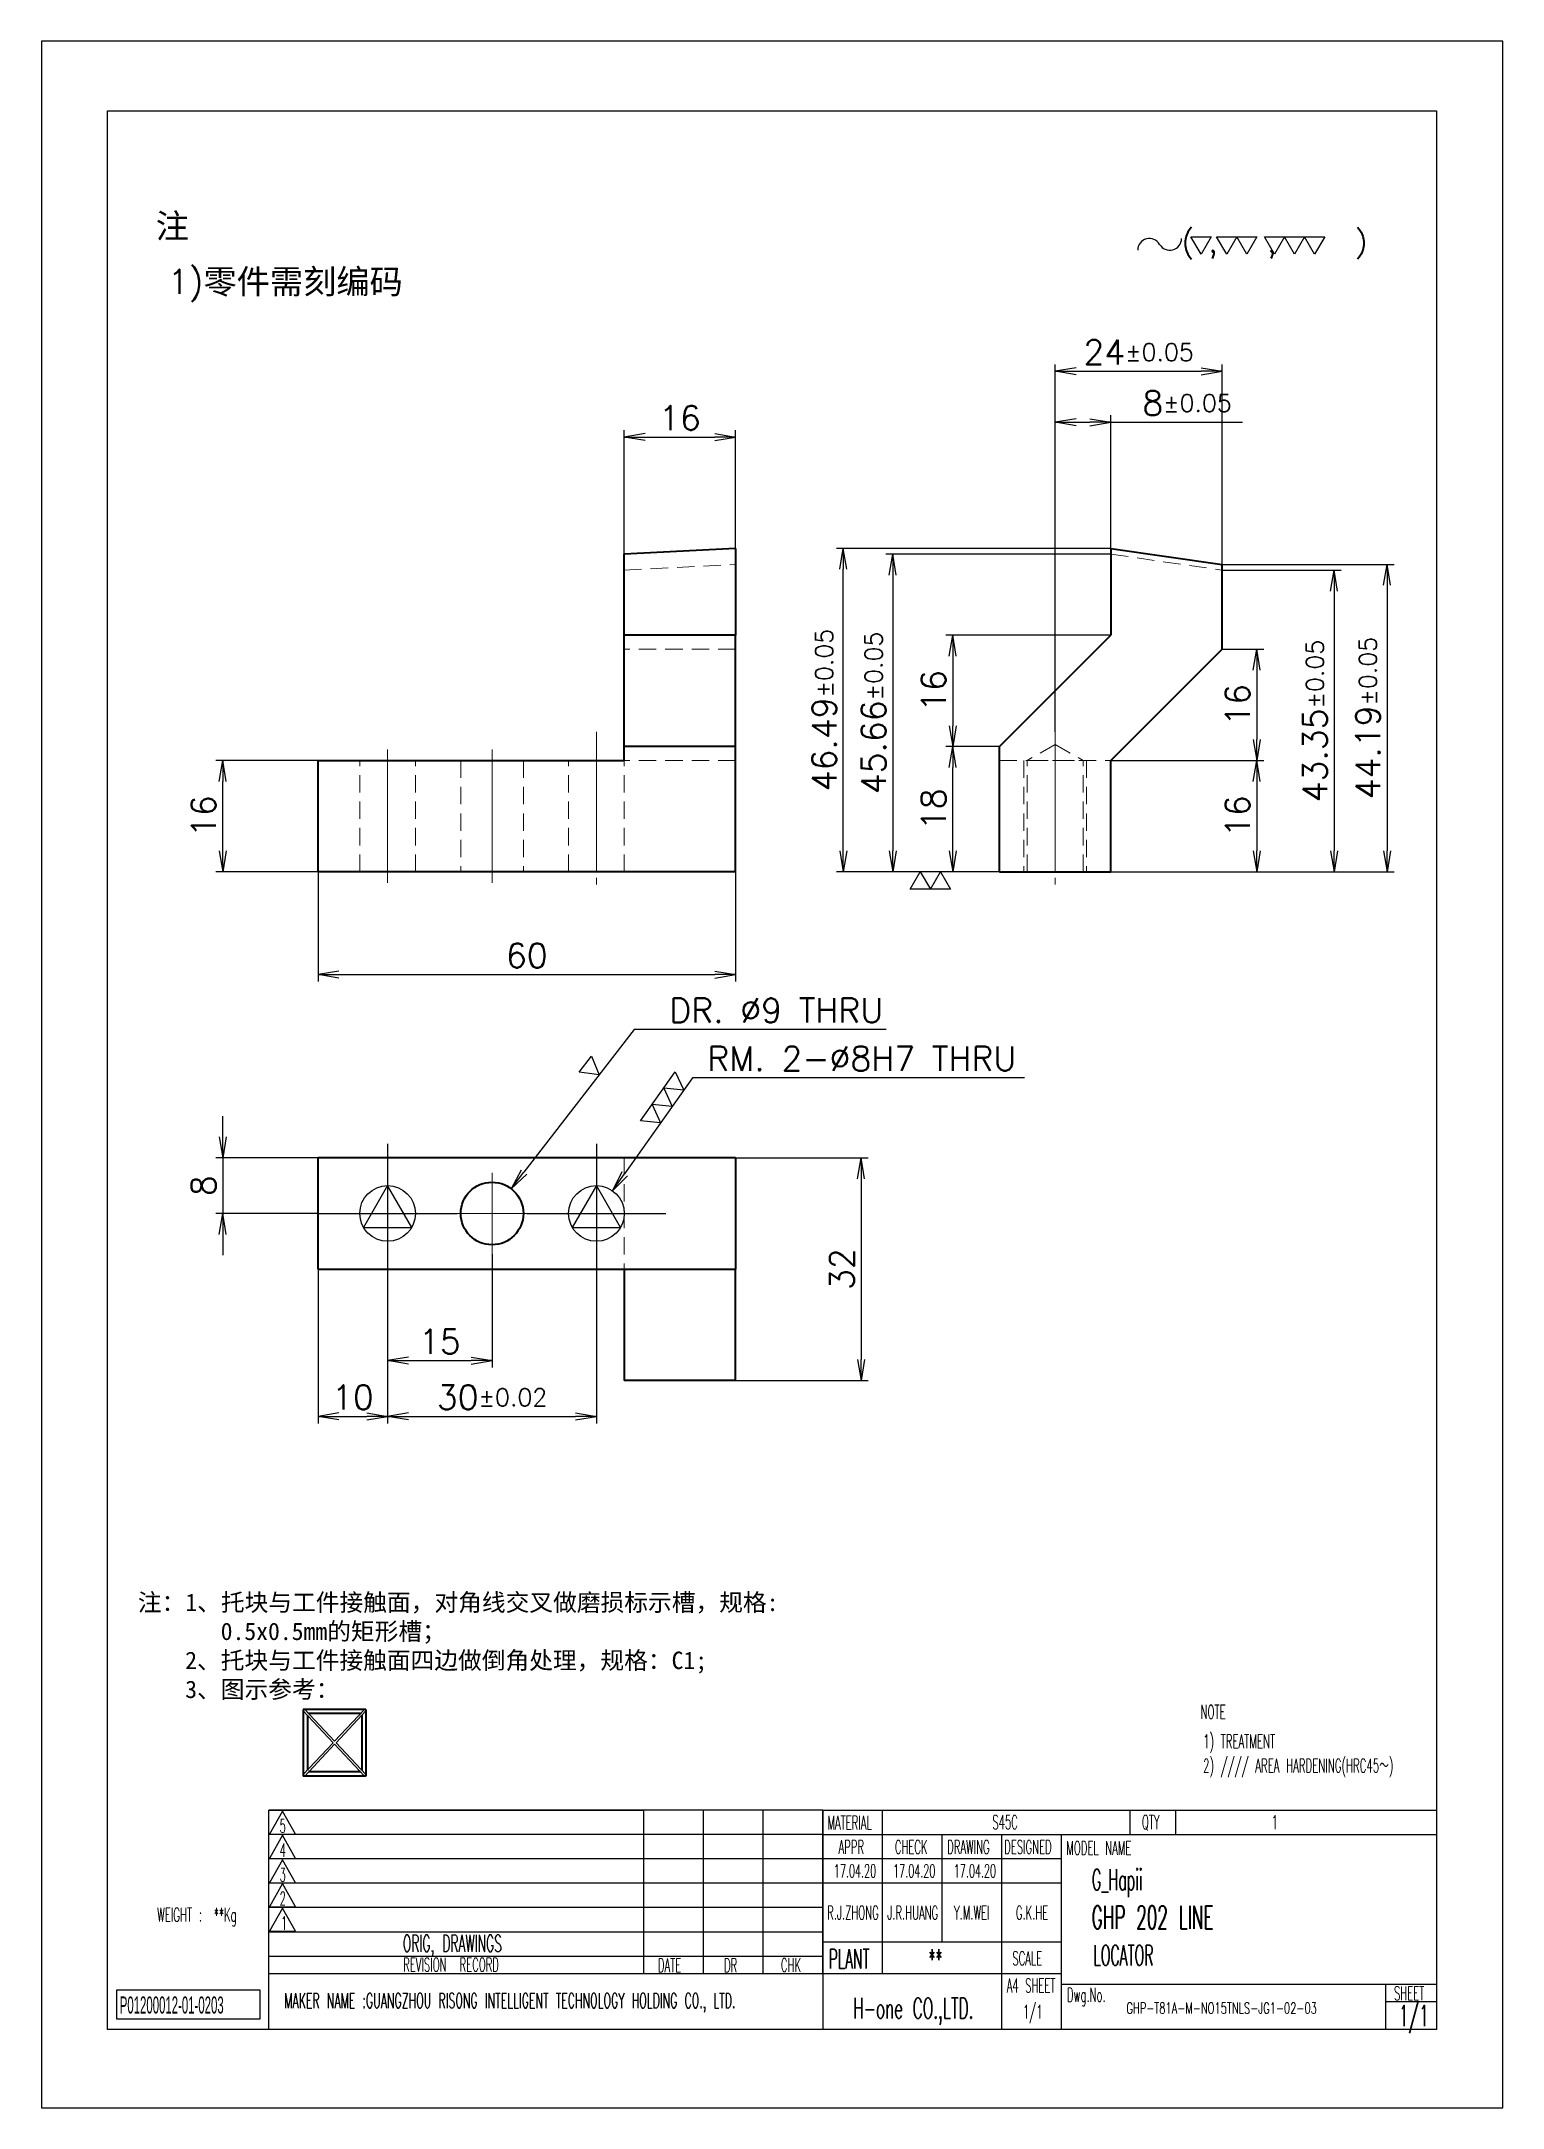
# Model space of a CAD drawing. Header units: millimetres. Extents: x 5606 to 13175, y -3239 to -2051.
# Drawn here: x 8520.1 to 8730.1, y -3239.2 to -2942.2 of the extents above; entities that cross this region are included whole.
import ezdxf
from ezdxf.enums import TextEntityAlignment as Align

# ---------------------------------------------------------------- set-up
doc = ezdxf.new("R2010")
doc.units = ezdxf.units.MM
doc.linetypes.add('CENTER-HOKUTO', pattern=[23, 20, -1, 1, -1])
doc.linetypes.add('HIDDEN-HOKUTO', pattern=[3.8, 2.5, -1.3])
for name, color, linetype, lineweight in [('\\M+195B6\\M+18E9A(TEXT)', 7, 'Continuous', 40), ('AM_7', 2, 'CENTER-HOKUTO', 30), ('AM_HID', 1, 'HIDDEN-HOKUTO', 25), ('标注线(DIM)', 3, 'Continuous', 25)]:
    doc.layers.add(name, color=color, linetype=linetype, lineweight=lineweight)
doc.layers.add('title_frame', color=7, linetype='Continuous')
doc.layers.add('word_dim', color=253, linetype='Continuous')
doc.styles.add('MX_NOTE_STANDARD', font='txt.shx', dxfattribs={"bigfont": 'bigfont.shx'})
doc.styles.get("Standard").update_dxf_attribs({"font": 'romans.shx', "bigfont": 'bigfont.shx'})
doc.dimstyles.new('RS1-1', dxfattribs={"dimtxt": 3.5, "dimasz": 3, "dimexe": 1, "dimexo": 0, "dimgap": 1, "dimtad": 3, "dimdsep": 46, "dimtxsty": 'Standard', "dimblk1": 'OPEN', "dimblk2": 'OPEN', "dimsah": 1, "dimcen": 0, "dimclrd": 256, "dimclre": 256, "dimclrt": 3, "dimazin": 2, "dimtfac": 1, "dimtmove": 0, "dimatfit": 3, "dimldrblk": 'OPEN', "dimfxl": 0, "dimtolj": 1, "dimtzin": 0, "dimarcsym": 0})

msp = doc.modelspace()

# ---------------------------------------------------------------- texts
at = {"ltscale": 2, "char_height": 3.5, "attachment_point": 1}
for s, insert, width in [('{\\fSimSun|b0|i0|c134|p2;\\C3;注}', (8536.522, -2966.986), 10.36469), ('{\\Fromans,bigfont|c134;\\C3;1)\\fSimSun|b0|i0|c134|p2;零件需刻编码}', (8538.281, -2974.973), 96.90613)]:
    msp.add_mtext(s, dxfattribs=dict(at, insert=insert, width=width))
at = {"linetype": 'Continuous', "insert": (8671.058, -3206.923), "char_height": 3, "width": 50.9, "attachment_point": 4}
msp.add_mtext('{\\W0.5;\\C3;G_Hapii }', dxfattribs=at)
at = {"color": 3, "linetype": 'Continuous', "insert": (8676.013, -3224.08), "char_height": 1.6, "width": 37.13137, "attachment_point": 1}
msp.add_mtext('{\\W0.65;GHP-T81A-M-NO15TNLS-JG1-02-03}', dxfattribs=at)
at = {"layer": '\\M+195B6\\M+18E9A(TEXT)', "insert": (8533.951, -3172.952), "char_height": 2.5, "width": 103.9142, "attachment_point": 4}
msp.add_mtext('{\\fSimSun|b0|i0|c134|p2;\\C3;注：1、托块与工件接触面，对角线交叉做磨损标示槽，规格:\\P       0.5x0.5mm的矩形槽；\\P    2、托块与工件接触面四边做倒角处理，规格：C1;\\P    3、图示参考：}', dxfattribs=at)
at = {"layer": 'title_frame', "color": 3, "style": 'MX_NOTE_STANDARD'}
for s, height, width, p in [('NOTE', 2, 0.5341, (8686.655, -3183.309)), ('NOTE', 1.96, 0.545, (8686.655, -3183.309)), ('NOTE', 1.96, 0.545, (8686.655, -3183.309)), ('1) TREATMENT', 2, 0.5341, (8687.044, -3187.532)), ('1) TREATMENT', 1.96, 0.545, (8687.044, -3187.532)), ('1) TREATMENT', 1.96, 0.545, (8687.044, -3187.532)), ('2) //// AREA HARDENING(HRC45\\M+18160)', 2, 0.5341, (8687.044, -3191.032)), ('2) //// AREA HARDENING(HRC45\\M+18160)', 2, 0.5341, (8687.044, -3191.032)), ('2) //// AREA HARDENING(HRC45\\M+18160)', 2, 0.5341, (8687.044, -3191.032)), ('S45C', 1.9728, 0.5341, (8656.754, -3199.144)), ('1', 1.973, 0.5341, (8696.882, -3199.144)), ('17.04.20', 1.9, 0.5341, (8633.967, -3206.119)), ('17.04.20', 1.9, 0.5341, (8642.479, -3206.119)), ('17.04.20', 1.9, 0.5341, (8651.197, -3206.119)), ('WEIGHT : ', 2, 0.5341, (8536.718, -3212.456)), ('**Kg', 2, 0.5341, (8544.864, -3212.456)), ('GHP 202 LINE', 3.3, 0.5341, (8671.019, -3213.492)), ('**', 2.74, 0.5341, (8647.574, -3219.173)), ('LOCATOR', 2.94, 0.5, (8671.267, -3218.756)), ('SHEET', 1.9728, 0.5341, (8714.471, -3223.731)), ('H-one CO.,LTD.', 3, 0.5341, (8636.737, -3226.393)), ('1/1', 1.9728, 0.5341, (8661.162, -3226.374)), ('1/1', 3, 0.5341, (8715.187, -3227.467))]:
    msp.add_text(s, height=height, dxfattribs=dict(at, width=width)).set_placement(p)
at = {"layer": 'title_frame', "color": 3, "style": 'MX_NOTE_STANDARD', "width": 0.5341}
for s, p in [('R.J.ZHONG', (8636.713, -3212.736)), ('J.R.HUANG', (8645.308, -3212.758)), ('Y.M.WEI', (8653.787, -3212.754)), ('G.K.HE', (8662.458, -3212.758))]:
    msp.add_text(s, height=1.9728, dxfattribs=at).set_placement(p, align=Align.BOTTOM_CENTER)
at = {"layer": 'title_frame', "color": 3, "insert": (8531.348, -3223.21), "char_height": 2.45, "width": 4.1107, "attachment_point": 1, "style": 'MX_NOTE_STANDARD'}
msp.add_mtext('{\\f3 of 9 Barcode|b0|i0|c0|p82;\\W0.5;P01200012-01-0203}', dxfattribs=at)

# ---------------------------------------------------------------- blocks, each defined once
blk = doc.blocks.new('A$C0CE446BE')
at = {"layer": 'title_frame'}
for p, q in [((-167.83, 0), (-167.83, 31.5)), ((-167.83, 31.5), (-113.92, 31.5)), ((-88.2, 31.5), (-167.83, 31.5)), ((-165.84, 31.38), (-167.72, 28.05)), ((-163.97, 28.05), (-165.84, 31.38)), ((-113.92, 8), (-113.92, 31.5)), ((-105.35, 8), (-105.35, 31.5)), ((-105.35, 8), (-105.35, 31.5)), ((-96.78, 8), (-96.78, 31.5)), ((-96.78, 8), (-96.78, 31.5)), ((-88.2, 8), (-88.2, 31.5)), ((-88.2, 31.5), (-88.2, 0)), ((-88.2, 31.5), (-88.2, 0)), ((-88.2, 31.5), (0, 31.5)), ((-79.62, 8), (-79.62, 31.5)), ((-44.1, 31.5), (-44.1, 28)), ((-37.53, 31.5), (-37.53, 28)), ((-113.92, 28), (-167.83, 28)), ((-88.2, 28), (-167.83, 28)), ((-167.72, 28.05), (-163.97, 28.05)), ((-165.84, 27.9), (-167.72, 24.58)), ((-163.97, 24.58), (-165.84, 27.9)), ((-88.2, 28), (0, 28)), ((-71.05, 12.6), (-71.05, 28)), ((-62.47, 0), (-62.47, 28)), ((-53.9, 0), (-53.9, 28)), ((-113.92, 24.5), (-167.83, 24.5)), ((-88.2, 24.5), (-167.83, 24.5)), ((-167.72, 24.58), (-163.97, 24.58)), ((-165.84, 24.37), (-167.72, 21.05)), ((-163.97, 21.05), (-165.84, 24.37)), ((-53.9, 24.5), (-88.2, 24.5)), ((-113.92, 21), (-167.83, 21)), ((-88.2, 21), (-167.83, 21)), ((-167.72, 21.05), (-163.97, 21.05)), ((-165.84, 20.96), (-167.72, 17.63)), ((-163.97, 17.63), (-165.84, 20.96)), ((-53.9, 21), (-88.2, 21)), ((-113.92, 17.5), (-167.83, 17.5)), ((-88.2, 17.5), (-167.83, 17.5)), ((-167.72, 17.63), (-163.97, 17.63)), ((-165.84, 17.43), (-167.72, 14.1)), ((-163.97, 14.1), (-165.84, 17.43)), ((-113.92, 14), (-167.83, 14)), ((-88.2, 14), (-167.83, 14)), ((-167.72, 14.1), (-163.97, 14.1)), ((-88.2, 12.6), (-53.9, 12.6)), ((-113.92, 10.5), (-167.83, 10.5)), ((-88.2, 10.5), (-167.83, 10.5)), ((-88.2, 8), (-167.83, 8)), ((-53.9, 8), (-88.2, 8)), ((-53.9, 6.5), (0, 6.5)), ((-7.35, 6.5), (-7.35, 0)), ((-7.35, 4), (0, 4)), ((0, 0), (-167.83, 0))]:
    blk.add_line(p, q, dxfattribs=at)
at = {"layer": 'title_frame', "color": 3, "style": 'MX_NOTE_STANDARD', "width": 0.5341}
for s, height, p in [('5', 1.92, (-166.24, 28.28)), ('MATERIAL', 1.973, (-87.53, 28.71)), ('QTY', 1.973, (-42.33, 28.8)), ('APPR', 1.973, (-85.93, 25.24)), ('CHECK', 1.973, (-77.84, 25.24)), ('DRAWING', 1.973, (-70.32, 25.24)), ('DESIGNED', 1.973, (-62.13, 25.24)), ('MODEL NAME', 1.973, (-53.2, 25.09)), ('4', 1.92, (-166.24, 24.8)), ('3', 1.92, (-166.24, 21.27)), ('2', 1.92, (-166.24, 17.86)), ('1', 1.92, (-166.04, 14.33)), ('ORIG, DRAWINGS', 2.4112, (-148.55, 11.16)), ('REVISION  RECORD', 1.9728, (-148.5, 8.32)), ('DATE', 1.973, (-111.89, 8.24)), ('DR', 1.973, (-102.39, 8.23)), ('CHK', 1.973, (-94.22, 8.27)), ('SCALE', 1.973, (-60.95, 9.22)), ('A4 SHEET', 1.973, (-61.77, 5.32)), ('MAKER NAME :GUANGZHOU RISONG INTELLIGENT TECHNOLOGY HOLDING CO., LTD.', 2.16, (-165.6, 3.07))]:
    blk.add_text(s, height=height, dxfattribs=at).set_placement(p)
blk = doc.blocks.new('A$C4356167B')
at = {"layer": 'word_dim', "ltscale": 2}
blk.add_blockref('A$C0CE446BE', (0, 0), dxfattribs=at)
at = {"layer": 'title_frame', "color": 3, "style": 'MX_NOTE_STANDARD', "width": 0.5341}
for s, height, p in [('PLANT', 2.74, (-87.36, 8.77)), ('Dwg.No.', 1.973, (-53.11, 3.98))]:
    blk.add_text(s, height=height, dxfattribs=at).set_placement(p)
blk = doc.blocks.new('A$C776344BA')
at = {"color": 7, "lineweight": 35, "ltscale": 0.4}
for p, q in [((0, 16), (0, 0)), ((15, 16), (15, 0)), ((1, 14.57), (1, 1.43)), ((14, 14.57), (14, 1.43))]:
    blk.add_line(p, q, dxfattribs=at)
at = {"color": 7, "lineweight": 35, "ltscale": 0.375}
for p, q in [((15, 16), (0, 16)), ((13.72, 15), (1.28, 15)), ((15, 0), (0, 0)), ((13.72, 1), (1.28, 1))]:
    blk.add_line(p, q, dxfattribs=at)
at = {"layer": '标注线(DIM)', "lineweight": -3}
for p, q in [((0, 15.63), (7.16, 8)), ((0.34, 16), (7.5, 8.37)), ((7.5, 8.37), (14.66, 16)), ((7.84, 8), (15, 15.63)), ((0, 0.37), (7.16, 8)), ((0.34, 0), (7.5, 7.63)), ((7.5, 7.63), (14.66, 0)), ((7.84, 8), (15, 0.37))]:
    blk.add_line(p, q, dxfattribs=at)
blk = doc.blocks.new('shiage0')
at = {"layer": 'word_dim', "color": 3, "linetype": 'Continuous'}
for centre, start, end in [((1.69, 0), 30, 180), ((4.61, 1.69), 210, 0)]:
    blk.add_arc(centre, 1.69, start, end, dxfattribs=at)
blk = doc.blocks.new('10')
at = {"layer": 'title_frame', "color": 3, "linetype": 'Continuous'}
for points in [[(9.63, 2.65), (8.18, 5.15), (11.07, 5.15)], [(13.31, 2.65), (11.86, 5.15), (17.64, 5.15), (16.2, 2.65), (14.75, 5.15)], [(20.17, 2.65), (18.73, 5.15), (27.4, 5.15), (25.95, 2.65), (24.51, 5.15), (23.06, 2.65), (21.62, 5.15)]]:
    blk.add_lwpolyline(points, close=True, dxfattribs=at)
blk.add_blockref('shiage0', (0.52, 3.24), dxfattribs=at)
blk.add_text('( ,   ,     )', height=3, dxfattribs=at).set_placement((6.84, 2.97))
blk = doc.blocks.new('_Open')
at = {"color": 0, "lineweight": -2}
for p, q in [((-1, 0.167), (0, 0)), ((-1, -0.167), (0, 0)), ((0, 0), (-1, 0))]:
    blk.add_line(p, q, dxfattribs=at)
blk = doc.blocks.new('*D73')
at = {"layer": 'DEFPOINTS', "color": 0, "linetype": 'Continuous', "ltscale": 2}
for p in [(8559.85, -3061.56), (8619.85, -3061.56), (8619.85, -3076.34)]:
    blk.add_point(p, dxfattribs=at)
at = {"layer": 'word_dim', "linetype": 'Continuous', "lineweight": -2, "ltscale": 2}
for p, q in [((8559.85, -3061.56), (8559.85, -3077.34)), ((8619.85, -3061.56), (8619.85, -3077.34)), ((8562.85, -3076.34), (8616.85, -3076.34))]:
    blk.add_line(p, q, dxfattribs=at)
at = {"layer": 'word_dim', "linetype": 'Continuous', "lineweight": -2, "ltscale": 2, "xscale": 3, "yscale": 3, "zscale": 3, "rotation": 180}
blk.add_blockref('_Open', (8559.85, -3076.34), dxfattribs=at)
at = {"layer": 'word_dim', "linetype": 'Continuous', "lineweight": -2, "ltscale": 2, "xscale": 3, "yscale": 3, "zscale": 3}
blk.add_blockref('_Open', (8619.85, -3076.34), dxfattribs=at)
at = {"layer": 'word_dim', "color": 3, "linetype": 'Continuous', "ltscale": 2, "insert": (8589.85, -3073.59), "char_height": 3.5, "attachment_point": 5}
blk.add_mtext('\\A1;60', dxfattribs=at)
blk = doc.blocks.new('*D74')
at = {"layer": 'DEFPOINTS', "color": 0, "linetype": 'Continuous', "ltscale": 2}
for p in [(8546.15, -3045.56), (8559.85, -3045.56), (8559.85, -3061.56)]:
    blk.add_point(p, dxfattribs=at)
at = {"layer": 'word_dim', "linetype": 'Continuous', "lineweight": -2, "ltscale": 2}
for p, q in [((8559.85, -3045.56), (8545.15, -3045.56)), ((8546.15, -3058.56), (8546.15, -3048.56)), ((8559.85, -3061.56), (8545.15, -3061.56))]:
    blk.add_line(p, q, dxfattribs=at)
at = {"layer": 'word_dim', "linetype": 'Continuous', "lineweight": -2, "ltscale": 2, "xscale": 3, "yscale": 3, "zscale": 3}
for p, rotation in [((8546.15, -3045.56), 90), ((8546.15, -3061.56), 270)]:
    blk.add_blockref('_Open', p, dxfattribs=dict(at, rotation=rotation))
at = {"layer": 'word_dim', "color": 3, "linetype": 'Continuous', "ltscale": 2, "insert": (8543.4, -3053.56), "char_height": 3.5, "attachment_point": 5, "rotation": 90}
blk.add_mtext('\\A1;16', dxfattribs=at)
blk = doc.blocks.new('*D75')
at = {"layer": 'DEFPOINTS', "color": 0, "linetype": 'Continuous', "ltscale": 2}
for p in [(8619.85, -2999.08), (8603.85, -3021.73), (8619.85, -3021.73)]:
    blk.add_point(p, dxfattribs=at)
at = {"layer": 'word_dim', "linetype": 'Continuous', "lineweight": -2, "ltscale": 2}
for p, q in [((8603.85, -3021.73), (8603.85, -2998.08)), ((8606.85, -2999.08), (8616.85, -2999.08)), ((8619.85, -3021.73), (8619.85, -2998.08))]:
    blk.add_line(p, q, dxfattribs=at)
at = {"layer": 'word_dim', "linetype": 'Continuous', "lineweight": -2, "ltscale": 2, "xscale": 3, "yscale": 3, "zscale": 3, "rotation": 180}
blk.add_blockref('_Open', (8603.85, -2999.08), dxfattribs=at)
at = {"layer": 'word_dim', "linetype": 'Continuous', "lineweight": -2, "ltscale": 2, "xscale": 3, "yscale": 3, "zscale": 3}
blk.add_blockref('_Open', (8619.85, -2999.08), dxfattribs=at)
at = {"layer": 'word_dim', "color": 3, "linetype": 'Continuous', "ltscale": 2, "insert": (8611.85, -2996.33), "char_height": 3.5, "attachment_point": 5}
blk.add_mtext('\\A1;16', dxfattribs=at)
blk = doc.blocks.new('*D76')
at = {"layer": 'DEFPOINTS', "color": 0, "linetype": 'Continuous', "ltscale": 2}
for p in [(8651.06, -3043.56), (8657.77, -3043.56), (8657.77, -3061.56)]:
    blk.add_point(p, dxfattribs=at)
at = {"layer": 'word_dim', "linetype": 'Continuous', "lineweight": -2, "ltscale": 2}
for p, q in [((8657.77, -3043.56), (8650.06, -3043.56)), ((8651.06, -3058.56), (8651.06, -3046.56)), ((8657.77, -3061.56), (8650.06, -3061.56))]:
    blk.add_line(p, q, dxfattribs=at)
at = {"layer": 'word_dim', "linetype": 'Continuous', "lineweight": -2, "ltscale": 2, "xscale": 3, "yscale": 3, "zscale": 3}
for p, rotation in [((8651.06, -3043.56), 90), ((8651.06, -3061.56), 270)]:
    blk.add_blockref('_Open', p, dxfattribs=dict(at, rotation=rotation))
at = {"layer": 'word_dim', "color": 3, "linetype": 'Continuous', "ltscale": 2, "insert": (8648.31, -3052.56), "char_height": 3.5, "attachment_point": 5, "rotation": 90}
blk.add_mtext('\\A1;18', dxfattribs=at)
blk = doc.blocks.new('*D77')
at = {"layer": 'DEFPOINTS', "color": 0, "linetype": 'Continuous', "ltscale": 2}
for p in [(8635.33, -3015.07), (8673.77, -3015.07), (8657.77, -3061.56)]:
    blk.add_point(p, dxfattribs=at)
at = {"layer": 'word_dim', "linetype": 'Continuous', "lineweight": -2, "ltscale": 2}
for p, q in [((8673.77, -3015.07), (8634.33, -3015.07)), ((8635.33, -3058.56), (8635.33, -3018.07)), ((8657.77, -3061.56), (8634.33, -3061.56))]:
    blk.add_line(p, q, dxfattribs=at)
at = {"layer": 'word_dim', "linetype": 'Continuous', "lineweight": -2, "ltscale": 2, "xscale": 3, "yscale": 3, "zscale": 3}
for p, rotation in [((8635.33, -3015.07), 90), ((8635.33, -3061.56), 270)]:
    blk.add_blockref('_Open', p, dxfattribs=dict(at, rotation=rotation))
at = {"layer": 'word_dim', "color": 3, "linetype": 'Continuous', "ltscale": 2, "insert": (8632.58, -3038.31), "char_height": 3.5, "attachment_point": 5, "rotation": 90}
blk.add_mtext('\\A1;46.49{\\H0.715x;%%p0.05}', dxfattribs=at)
blk = doc.blocks.new('*D78')
at = {"layer": 'DEFPOINTS', "color": 0, "linetype": 'Continuous', "ltscale": 2}
for p in [(8689.77, -3017.37), (8673.77, -3061.56), (8713.47, -3061.56)]:
    blk.add_point(p, dxfattribs=at)
at = {"layer": 'word_dim', "linetype": 'Continuous', "lineweight": -2, "ltscale": 2}
for p, q in [((8689.77, -3017.37), (8714.47, -3017.37)), ((8713.47, -3020.37), (8713.47, -3058.56)), ((8673.77, -3061.56), (8714.47, -3061.56))]:
    blk.add_line(p, q, dxfattribs=at)
at = {"layer": 'word_dim', "linetype": 'Continuous', "lineweight": -2, "ltscale": 2, "xscale": 3, "yscale": 3, "zscale": 3}
for p, rotation in [((8713.47, -3017.37), 90), ((8713.47, -3061.56), 270)]:
    blk.add_blockref('_Open', p, dxfattribs=dict(at, rotation=rotation))
at = {"layer": 'word_dim', "color": 3, "linetype": 'Continuous', "ltscale": 2, "insert": (8710.72, -3039.47), "char_height": 3.5, "attachment_point": 5, "rotation": 90}
blk.add_mtext('\\A1;44.19{\\H0.715x;%%p0.05}', dxfattribs=at)
blk = doc.blocks.new('*D79')
at = {"layer": 'DEFPOINTS', "color": 0, "linetype": 'Continuous', "ltscale": 2}
for p in [(8689.77, -3018.21), (8673.77, -3061.56), (8705.85, -3061.56)]:
    blk.add_point(p, dxfattribs=at)
at = {"layer": 'word_dim', "linetype": 'Continuous', "lineweight": -2, "ltscale": 2}
for p, q in [((8689.77, -3018.21), (8706.85, -3018.21)), ((8705.85, -3021.21), (8705.85, -3058.56)), ((8673.77, -3061.56), (8706.85, -3061.56))]:
    blk.add_line(p, q, dxfattribs=at)
at = {"layer": 'word_dim', "linetype": 'Continuous', "lineweight": -2, "ltscale": 2, "xscale": 3, "yscale": 3, "zscale": 3}
for p, rotation in [((8705.85, -3018.21), 90), ((8705.85, -3061.56), 270)]:
    blk.add_blockref('_Open', p, dxfattribs=dict(at, rotation=rotation))
at = {"layer": 'word_dim', "color": 3, "linetype": 'Continuous', "ltscale": 2, "insert": (8703.1, -3039.89), "char_height": 3.5, "attachment_point": 5, "rotation": 90}
blk.add_mtext('\\A1;43.35{\\H0.715x;%%p0.05}', dxfattribs=at)
blk = doc.blocks.new('*D80')
at = {"layer": 'DEFPOINTS', "color": 0, "linetype": 'Continuous', "ltscale": 2}
for p in [(8689.77, -3029.56), (8673.77, -3045.56), (8694.74, -3045.56)]:
    blk.add_point(p, dxfattribs=at)
at = {"layer": 'word_dim', "linetype": 'Continuous', "lineweight": -2, "ltscale": 2}
for p, q in [((8689.77, -3029.56), (8695.74, -3029.56)), ((8694.74, -3032.56), (8694.74, -3042.56)), ((8673.77, -3045.56), (8695.74, -3045.56))]:
    blk.add_line(p, q, dxfattribs=at)
at = {"layer": 'word_dim', "linetype": 'Continuous', "lineweight": -2, "ltscale": 2, "xscale": 3, "yscale": 3, "zscale": 3}
for p, rotation in [((8694.74, -3029.56), 90), ((8694.74, -3045.56), 270)]:
    blk.add_blockref('_Open', p, dxfattribs=dict(at, rotation=rotation))
at = {"layer": 'word_dim', "color": 3, "linetype": 'Continuous', "ltscale": 2, "insert": (8691.99, -3037.56), "char_height": 3.5, "attachment_point": 5, "rotation": 90}
blk.add_mtext('\\A1;16', dxfattribs=at)
blk = doc.blocks.new('*D81')
at = {"layer": 'DEFPOINTS', "color": 0, "linetype": 'Continuous', "ltscale": 2}
for p in [(8673.77, -3045.56), (8673.77, -3061.56), (8694.74, -3061.56)]:
    blk.add_point(p, dxfattribs=at)
at = {"layer": 'word_dim', "linetype": 'Continuous', "lineweight": -2, "ltscale": 2}
for p, q in [((8673.77, -3045.56), (8695.74, -3045.56)), ((8694.74, -3048.56), (8694.74, -3058.56)), ((8673.77, -3061.56), (8695.74, -3061.56))]:
    blk.add_line(p, q, dxfattribs=at)
at = {"layer": 'word_dim', "linetype": 'Continuous', "lineweight": -2, "ltscale": 2, "xscale": 3, "yscale": 3, "zscale": 3}
for p, rotation in [((8694.74, -3045.56), 90), ((8694.74, -3061.56), 270)]:
    blk.add_blockref('_Open', p, dxfattribs=dict(at, rotation=rotation))
at = {"layer": 'word_dim', "color": 3, "linetype": 'Continuous', "ltscale": 2, "insert": (8691.99, -3053.56), "char_height": 3.5, "attachment_point": 5, "rotation": 90}
blk.add_mtext('\\A1;16', dxfattribs=at)
blk = doc.blocks.new('*D82')
at = {"layer": 'DEFPOINTS', "color": 0, "linetype": 'Continuous', "ltscale": 2}
for p in [(8673.77, -3027.56), (8651.06, -3043.56), (8657.77, -3043.56)]:
    blk.add_point(p, dxfattribs=at)
at = {"layer": 'word_dim', "linetype": 'Continuous', "lineweight": -2, "ltscale": 2}
for p, q in [((8673.77, -3027.56), (8650.06, -3027.56)), ((8651.06, -3030.56), (8651.06, -3040.56)), ((8657.77, -3043.56), (8650.06, -3043.56))]:
    blk.add_line(p, q, dxfattribs=at)
at = {"layer": 'word_dim', "linetype": 'Continuous', "lineweight": -2, "ltscale": 2, "xscale": 3, "yscale": 3, "zscale": 3}
for p, rotation in [((8651.06, -3027.56), 90), ((8651.06, -3043.56), 270)]:
    blk.add_blockref('_Open', p, dxfattribs=dict(at, rotation=rotation))
at = {"layer": 'word_dim', "color": 3, "linetype": 'Continuous', "ltscale": 2, "insert": (8648.31, -3035.56), "char_height": 3.5, "attachment_point": 5, "rotation": 90}
blk.add_mtext('\\A1;16', dxfattribs=at)
blk = doc.blocks.new('*D83')
at = {"layer": 'DEFPOINTS', "color": 0, "linetype": 'Continuous', "ltscale": 2}
for p in [(8673.77, -2996.94), (8673.77, -3015.07), (8665.77, -3041.42)]:
    blk.add_point(p, dxfattribs=at)
at = {"layer": 'word_dim', "linetype": 'Continuous', "lineweight": -2, "ltscale": 2}
for p, q in [((8665.77, -3041.42), (8665.77, -2995.94)), ((8673.77, -3015.07), (8673.77, -2995.94)), ((8668.77, -2996.94), (8670.77, -2996.94)), ((8673.77, -2996.94), (8692.69, -2996.94))]:
    blk.add_line(p, q, dxfattribs=at)
at = {"layer": 'word_dim', "linetype": 'Continuous', "lineweight": -2, "ltscale": 2, "xscale": 3, "yscale": 3, "zscale": 3, "rotation": 180}
blk.add_blockref('_Open', (8665.77, -2996.94), dxfattribs=at)
at = {"layer": 'word_dim', "linetype": 'Continuous', "lineweight": -2, "ltscale": 2, "xscale": 3, "yscale": 3, "zscale": 3}
blk.add_blockref('_Open', (8673.77, -2996.94), dxfattribs=at)
at = {"layer": 'word_dim', "color": 3, "linetype": 'Continuous', "ltscale": 2, "insert": (8684.73, -2994.19), "char_height": 3.5, "attachment_point": 5}
blk.add_mtext('\\A1;8{\\H0.715x;%%p0.05}', dxfattribs=at)
blk = doc.blocks.new('*D84')
at = {"layer": 'DEFPOINTS', "color": 0, "linetype": 'Continuous', "ltscale": 2}
for p in [(8689.77, -2989.62), (8689.77, -3017.37), (8665.77, -3041.42)]:
    blk.add_point(p, dxfattribs=at)
at = {"layer": 'word_dim', "linetype": 'Continuous', "lineweight": -2, "ltscale": 2}
for p, q in [((8665.77, -3041.42), (8665.77, -2988.62)), ((8668.77, -2989.62), (8686.77, -2989.62)), ((8689.77, -3017.37), (8689.77, -2988.62))]:
    blk.add_line(p, q, dxfattribs=at)
at = {"layer": 'word_dim', "linetype": 'Continuous', "lineweight": -2, "ltscale": 2, "xscale": 3, "yscale": 3, "zscale": 3, "rotation": 180}
blk.add_blockref('_Open', (8665.77, -2989.62), dxfattribs=at)
at = {"layer": 'word_dim', "linetype": 'Continuous', "lineweight": -2, "ltscale": 2, "xscale": 3, "yscale": 3, "zscale": 3}
blk.add_blockref('_Open', (8689.77, -2989.62), dxfattribs=at)
at = {"layer": 'word_dim', "color": 3, "linetype": 'Continuous', "ltscale": 2, "insert": (8677.77, -2986.87), "char_height": 3.5, "attachment_point": 5}
blk.add_mtext('\\A1;24{\\H0.715x;%%p0.05}', dxfattribs=at)
blk = doc.blocks.new('*D85')
at = {"layer": 'DEFPOINTS', "color": 0, "linetype": 'Continuous', "ltscale": 2}
for p in [(8673.77, -3015.9), (8642.44, -3061.56), (8657.77, -3061.56)]:
    blk.add_point(p, dxfattribs=at)
at = {"layer": 'word_dim', "linetype": 'Continuous', "lineweight": -2, "ltscale": 2}
for p, q in [((8673.77, -3015.9), (8641.44, -3015.9)), ((8642.44, -3018.9), (8642.44, -3058.56)), ((8657.77, -3061.56), (8641.44, -3061.56))]:
    blk.add_line(p, q, dxfattribs=at)
at = {"layer": 'word_dim', "linetype": 'Continuous', "lineweight": -2, "ltscale": 2, "xscale": 3, "yscale": 3, "zscale": 3}
for p, rotation in [((8642.44, -3015.9), 90), ((8642.44, -3061.56), 270)]:
    blk.add_blockref('_Open', p, dxfattribs=dict(at, rotation=rotation))
at = {"layer": 'word_dim', "color": 3, "linetype": 'Continuous', "ltscale": 2, "insert": (8639.69, -3038.73), "char_height": 3.5, "attachment_point": 5, "rotation": 90}
blk.add_mtext('\\A1;45.66{\\H0.715x;%%p0.05}', dxfattribs=at)
blk = doc.blocks.new('MARK_8PIN')
at = {"color": 3, "linetype": 'Continuous'}
blk.add_lwpolyline([(0, 4), (-3.46, -2), (3.46, -2)], close=True, dxfattribs=at)
blk.add_circle((0, 0), 4, dxfattribs=at)
blk = doc.blocks.new('MARK_CENTER')
at = {"color": 2, "linetype": 'CENTER-HOKUTO'}
for p, q in [((0, 10), (0, -10)), ((-10, 0), (10, 0))]:
    blk.add_line(p, q, dxfattribs=at)
blk = doc.blocks.new('*D86')
at = {"layer": 'DEFPOINTS', "color": 0, "linetype": 'Continuous', "ltscale": 2}
for p in [(8559.85, -3102.67), (8546.15, -3110.67), (8559.85, -3110.67)]:
    blk.add_point(p, dxfattribs=at)
at = {"layer": 'word_dim', "linetype": 'Continuous', "lineweight": -2, "ltscale": 2}
for p, q in [((8546.15, -3099.67), (8546.15, -3096.67)), ((8559.85, -3102.67), (8545.15, -3102.67)), ((8546.15, -3102.67), (8546.15, -3110.67)), ((8559.85, -3110.67), (8545.15, -3110.67)), ((8546.15, -3113.67), (8546.15, -3116.67))]:
    blk.add_line(p, q, dxfattribs=at)
at = {"layer": 'word_dim', "linetype": 'Continuous', "lineweight": -2, "ltscale": 2, "xscale": 3, "yscale": 3, "zscale": 3}
for p, rotation in [((8546.15, -3102.67), 270), ((8546.15, -3110.67), 90)]:
    blk.add_blockref('_Open', p, dxfattribs=dict(at, rotation=rotation))
at = {"layer": 'word_dim', "color": 3, "linetype": 'Continuous', "ltscale": 2, "insert": (8543.4, -3106.67), "char_height": 3.5, "attachment_point": 5, "rotation": 90}
blk.add_mtext('\\A1;8', dxfattribs=at)
blk = doc.blocks.new('*D87')
at = {"layer": 'DEFPOINTS', "color": 0, "linetype": 'Continuous', "ltscale": 2}
for p in [(8559.85, -3118.67), (8569.85, -3120.67), (8569.85, -3139.84)]:
    blk.add_point(p, dxfattribs=at)
at = {"layer": 'word_dim', "linetype": 'Continuous', "lineweight": -2, "ltscale": 2}
for p, q in [((8559.85, -3118.67), (8559.85, -3140.84)), ((8569.85, -3120.67), (8569.85, -3140.84)), ((8562.85, -3139.84), (8566.85, -3139.84))]:
    blk.add_line(p, q, dxfattribs=at)
at = {"layer": 'word_dim', "linetype": 'Continuous', "lineweight": -2, "ltscale": 2, "xscale": 3, "yscale": 3, "zscale": 3, "rotation": 180}
blk.add_blockref('_Open', (8559.85, -3139.84), dxfattribs=at)
at = {"layer": 'word_dim', "linetype": 'Continuous', "lineweight": -2, "ltscale": 2, "xscale": 3, "yscale": 3, "zscale": 3}
blk.add_blockref('_Open', (8569.85, -3139.84), dxfattribs=at)
at = {"layer": 'word_dim', "color": 3, "linetype": 'Continuous', "ltscale": 2, "insert": (8564.85, -3137.09), "char_height": 3.5, "attachment_point": 5}
blk.add_mtext('\\A1;10', dxfattribs=at)
blk = doc.blocks.new('*D88')
at = {"layer": 'DEFPOINTS', "color": 0, "linetype": 'Continuous', "ltscale": 2}
for p in [(8569.85, -3120.67), (8599.85, -3120.67), (8599.85, -3139.84)]:
    blk.add_point(p, dxfattribs=at)
at = {"layer": 'word_dim', "linetype": 'Continuous', "lineweight": -2, "ltscale": 2}
for p, q in [((8569.85, -3120.67), (8569.85, -3140.84)), ((8599.85, -3120.67), (8599.85, -3140.84)), ((8572.85, -3139.84), (8596.85, -3139.84))]:
    blk.add_line(p, q, dxfattribs=at)
at = {"layer": 'word_dim', "linetype": 'Continuous', "lineweight": -2, "ltscale": 2, "xscale": 3, "yscale": 3, "zscale": 3, "rotation": 180}
blk.add_blockref('_Open', (8569.85, -3139.84), dxfattribs=at)
at = {"layer": 'word_dim', "linetype": 'Continuous', "lineweight": -2, "ltscale": 2, "xscale": 3, "yscale": 3, "zscale": 3}
blk.add_blockref('_Open', (8599.85, -3139.84), dxfattribs=at)
at = {"layer": 'word_dim', "color": 3, "linetype": 'Continuous', "ltscale": 2, "insert": (8584.85, -3137.09), "char_height": 3.5, "attachment_point": 5}
blk.add_mtext('\\A1;30{\\H0.715x;%%p0.02}', dxfattribs=at)
blk = doc.blocks.new('*D89')
at = {"layer": 'DEFPOINTS', "color": 0, "linetype": 'Continuous', "ltscale": 2}
for p in [(8584.85, -3116.52), (8569.85, -3120.67), (8584.85, -3131.82)]:
    blk.add_point(p, dxfattribs=at)
at = {"layer": 'word_dim', "linetype": 'Continuous', "lineweight": -2, "ltscale": 2}
for p, q in [((8584.85, -3116.52), (8584.85, -3132.82)), ((8569.85, -3120.67), (8569.85, -3132.82)), ((8572.85, -3131.82), (8581.85, -3131.82))]:
    blk.add_line(p, q, dxfattribs=at)
at = {"layer": 'word_dim', "linetype": 'Continuous', "lineweight": -2, "ltscale": 2, "xscale": 3, "yscale": 3, "zscale": 3, "rotation": 180}
blk.add_blockref('_Open', (8569.85, -3131.82), dxfattribs=at)
at = {"layer": 'word_dim', "linetype": 'Continuous', "lineweight": -2, "ltscale": 2, "xscale": 3, "yscale": 3, "zscale": 3}
blk.add_blockref('_Open', (8584.85, -3131.82), dxfattribs=at)
at = {"layer": 'word_dim', "color": 3, "linetype": 'Continuous', "ltscale": 2, "insert": (8577.35, -3129.07), "char_height": 3.5, "attachment_point": 5}
blk.add_mtext('\\A1;15', dxfattribs=at)
blk = doc.blocks.new('*D90')
at = {"layer": 'DEFPOINTS', "color": 0, "linetype": 'Continuous', "ltscale": 2}
for p in [(8602.16, -3107.4), (8597.54, -3113.94)]:
    blk.add_point(p, dxfattribs=at)
at = {"layer": 'word_dim', "linetype": 'Continuous', "lineweight": -2, "ltscale": 2}
for p, q in [((8613.65, -3091.15), (8603.89, -3104.95)), ((8661.35, -3091.15), (8613.65, -3091.15))]:
    blk.add_line(p, q, dxfattribs=at)
at = {"layer": 'word_dim', "linetype": 'Continuous', "lineweight": -2, "ltscale": 2, "xscale": 3, "yscale": 3, "zscale": 3, "rotation": 234.7354099929722}
blk.add_blockref('_Open', (8602.16, -3107.4), dxfattribs=at)
at = {"layer": 'word_dim', "color": 3, "linetype": 'Continuous', "ltscale": 2, "insert": (8638, -3088.4), "char_height": 3.5, "attachment_point": 5}
blk.add_mtext('\\A1;RM. 2-∅8H7 THRU', dxfattribs=at)
blk = doc.blocks.new('shiage3')
at = {"layer": 'word_dim', "color": 3, "linetype": 'Continuous'}
for p, q in [((-1.44, 2.5), (7.22, 2.5)), ((0, 0), (-1.44, 2.5)), ((1.44, 2.5), (0, 0)), ((2.89, 0), (1.44, 2.5)), ((4.33, 2.5), (2.89, 0)), ((5.77, 0), (4.33, 2.5)), ((7.22, 2.5), (5.77, 0))]:
    blk.add_line(p, q, dxfattribs=at)
blk = doc.blocks.new('*D91')
at = {"layer": 'DEFPOINTS', "color": 0, "linetype": 'Continuous', "ltscale": 2}
for p in [(8587.6, -3107.11), (8582.1, -3114.23)]:
    blk.add_point(p, dxfattribs=at)
at = {"layer": 'word_dim', "linetype": 'Continuous', "lineweight": -2, "ltscale": 2}
for p, q in [((8605.27, -3084.23), (8589.43, -3104.73)), ((8641.47, -3084.23), (8605.27, -3084.23))]:
    blk.add_line(p, q, dxfattribs=at)
at = {"layer": 'word_dim', "linetype": 'Continuous', "lineweight": -2, "ltscale": 2, "xscale": 3, "yscale": 3, "zscale": 3, "rotation": 232.3198130646831}
blk.add_blockref('_Open', (8587.6, -3107.11), dxfattribs=at)
at = {"layer": 'word_dim', "color": 3, "linetype": 'Continuous', "ltscale": 2, "insert": (8625.7, -3081.48), "char_height": 3.5, "attachment_point": 5}
blk.add_mtext('\\A1;DR. ∅9 THRU', dxfattribs=at)
blk = doc.blocks.new('shiage1')
at = {"layer": 'word_dim', "color": 3, "linetype": 'Continuous'}
for p, q in [((0, 0), (-1.44, 2.5)), ((-1.44, 2.5), (1.44, 2.5)), ((1.44, 2.5), (0, 0))]:
    blk.add_line(p, q, dxfattribs=at)
blk = doc.blocks.new('*D92')
at = {"layer": 'DEFPOINTS', "color": 0, "linetype": 'Continuous', "ltscale": 2}
for p in [(8618.77, -3102.67), (8611.85, -3134.67), (8637.88, -3134.67)]:
    blk.add_point(p, dxfattribs=at)
at = {"layer": 'word_dim', "linetype": 'Continuous', "lineweight": -2, "ltscale": 2}
for p, q in [((8618.77, -3102.67), (8638.88, -3102.67)), ((8637.88, -3105.67), (8637.88, -3131.67)), ((8611.85, -3134.67), (8638.88, -3134.67))]:
    blk.add_line(p, q, dxfattribs=at)
at = {"layer": 'word_dim', "linetype": 'Continuous', "lineweight": -2, "ltscale": 2, "xscale": 3, "yscale": 3, "zscale": 3}
for p, rotation in [((8637.88, -3102.67), 90), ((8637.88, -3134.67), 270)]:
    blk.add_blockref('_Open', p, dxfattribs=dict(at, rotation=rotation))
at = {"layer": 'word_dim', "color": 3, "linetype": 'Continuous', "ltscale": 2, "insert": (8635.13, -3118.67), "char_height": 3.5, "attachment_point": 5, "rotation": 90}
blk.add_mtext('\\A1;32', dxfattribs=at)

# ---------------------------------------------------------------- dimensions: what is measured, and where the dimension line sits
at = {"layer": 'word_dim', "linetype": 'Continuous', "ltscale": 2}
for base, p1, p2, text, picture, middle in [((8689.773, -2989.621), (8665.773, -3041.42), (8689.773, -3017.371), '<>{\\H0.715x;%%p0.05}', '*D84', (8677.773, -2986.871)), ((8673.773, -2996.943), (8665.773, -3041.42), (8673.773, -3015.066), '<>{\\H0.715x;%%p0.05}', '*D83', (8684.731, -2994.193)), ((8599.847, -3139.837), (8569.847, -3120.67), (8599.847, -3120.67), '<>{\\H0.715x;%%p0.02}', '*D88', (8584.847, -3137.087))]:
    dim = msp.add_linear_dim(base=base, p1=p1, p2=p2, text=text, dimstyle='RS1-1', dxfattribs=at)
    dim.commit()
    dim.dimension.update_dxf_attribs({"geometry": picture, "text_midpoint": middle})
for base, p1, p2, picture, middle in [((8619.847, -2999.083), (8603.847, -3021.733), (8619.847, -3021.733), '*D75', (8611.847, -2996.333)), ((8619.847, -3076.34), (8559.847, -3061.56), (8619.847, -3061.56), '*D73', (8589.847, -3073.59)), ((8584.847, -3131.823), (8569.847, -3120.67), (8584.847, -3116.52), '*D89', (8577.347, -3129.073)), ((8569.847, -3139.837), (8559.847, -3118.67), (8569.847, -3120.67), '*D87', (8564.847, -3137.087))]:
    dim = msp.add_linear_dim(base=base, p1=p1, p2=p2, dimstyle='RS1-1', dxfattribs=at)
    dim.commit()
    dim.dimension.update_dxf_attribs({"geometry": picture, "text_midpoint": middle})
dim = msp.add_linear_dim(base=(8635.328, -3015.066), p1=(8657.773, -3061.56), p2=(8673.773, -3015.066), angle=90, text='<>{\\H0.715x;%%p0.05}', dimstyle='RS1-1', dxfattribs=at)
dim.commit()
dim.dimension.update_dxf_attribs({"geometry": '*D77', "text_midpoint": (8635.328, -3038.313), "dimtype": 160})
for base, p1, p2, picture, middle in [((8642.441, -3061.56), (8673.773, -3015.904), (8657.773, -3061.56), '*D85', (8639.691, -3038.732)), ((8713.465, -3061.56), (8689.773, -3017.371), (8673.773, -3061.56), '*D78', (8710.715, -3039.466)), ((8705.854, -3061.56), (8689.773, -3018.21), (8673.773, -3061.56), '*D79', (8703.104, -3039.885))]:
    dim = msp.add_linear_dim(base=base, p1=p1, p2=p2, angle=90, text='<>{\\H0.715x;%%p0.05}', dimstyle='RS1-1', dxfattribs=at)
    dim.commit()
    dim.dimension.update_dxf_attribs({"geometry": picture, "text_midpoint": middle})
for base, p1, p2, picture, middle in [((8651.055, -3043.562), (8673.773, -3027.562), (8657.773, -3043.562), '*D82', (8648.305, -3035.562)), ((8694.739, -3045.56), (8689.773, -3029.562), (8673.773, -3045.56), '*D80', (8691.989, -3037.561)), ((8651.055, -3043.562), (8657.773, -3061.56), (8657.773, -3043.562), '*D76', (8648.305, -3052.561)), ((8546.147, -3045.56), (8559.847, -3061.56), (8559.847, -3045.56), '*D74', (8543.397, -3053.56)), ((8694.739, -3061.56), (8673.775, -3045.56), (8673.775, -3061.56), '*D81', (8691.989, -3053.56)), ((8546.147, -3110.67), (8559.847, -3102.67), (8559.847, -3110.67), '*D86', (8543.397, -3106.67)), ((8637.881, -3134.67), (8618.773, -3102.67), (8611.847, -3134.67), '*D92', (8635.131, -3118.67))]:
    dim = msp.add_linear_dim(base=base, p1=p1, p2=p2, angle=90, dimstyle='RS1-1', dxfattribs=at)
    dim.commit()
    dim.dimension.update_dxf_attribs({"geometry": picture, "text_midpoint": middle})
for p1, p2, text, picture, middle in [((8582.097, -3114.231), (8587.598, -3107.109), 'DR. <> THRU', '*D91', (8625.703, -3084.227)), ((8597.538, -3113.936), (8602.157, -3107.404), 'RM. 2-<>H7 THRU', '*D90', (8638.001, -3091.149))]:
    dim = msp.add_diameter_dim_2p(p1=p1, p2=p2, text=text, dimstyle='RS1-1', override={"dimtoh": 1, "dimtofl": 0}, dxfattribs=at)
    dim.commit()
    dim.dimension.update_dxf_attribs({"geometry": picture, "text_midpoint": middle, "dimtype": 163})

# ---------------------------------------------------------------- linework, layer by layer
at = {"color": 7, "lineweight": 35, "ltscale": 0.400549}
msp.add_line((8619.847, -3015.066), (8603.847, -3015.904), dxfattribs=at)
at = {"color": 7, "lineweight": 35, "ltscale": 0.291437}
msp.add_line((8603.847, -3027.562), (8603.847, -3015.904), dxfattribs=at)
at = {"color": 7, "lineweight": 35, "ltscale": 0.312399}
for p, q in [((8619.847, -3015.066), (8619.847, -3027.562)), ((8673.773, -3015.066), (8673.773, -3027.562))]:
    msp.add_line(p, q, dxfattribs=at)
at = {"color": 7, "lineweight": 35, "ltscale": 0.404132}
msp.add_line((8673.773, -3015.066), (8689.773, -3017.371), dxfattribs=at)
at = {"color": 7, "lineweight": 35, "ltscale": 0.304759}
msp.add_line((8689.773, -3029.562), (8689.773, -3017.371), dxfattribs=at)
at = {"color": 7, "lineweight": 35, "ltscale": 0.4}
for p, q in [((8603.847, -3043.562), (8603.847, -3027.562)), ((8619.847, -3027.562), (8603.847, -3027.562)), ((8619.847, -3043.562), (8619.847, -3027.562)), ((8619.847, -3043.562), (8603.847, -3043.562)), ((8559.847, -3061.56), (8559.847, -3045.56)), ((8657.773, -3061.56), (8673.773, -3061.56)), ((8559.847, -3118.67), (8559.847, -3102.67)), ((8619.847, -3102.67), (8619.847, -3118.67)), ((8603.847, -3118.67), (8603.847, -3134.67)), ((8619.847, -3134.67), (8619.847, -3118.67)), ((8619.847, -3134.67), (8603.847, -3134.67))]:
    msp.add_line(p, q, dxfattribs=at)
at = {"color": 7, "lineweight": 35}
for p, q in [((8657.773, -3043.562), (8673.773, -3027.562)), ((8689.773, -3029.562), (8673.773, -3045.562)), ((8559.847, -3045.56), (8603.847, -3045.56)), ((8619.847, -3061.56), (8559.847, -3061.56)), ((8619.847, -3102.67), (8559.847, -3102.67)), ((8559.847, -3118.67), (8619.847, -3118.67))]:
    msp.add_line(p, q, dxfattribs=at)
at = {"color": 7, "lineweight": 35, "ltscale": 0.04996}
msp.add_line((8603.847, -3045.56), (8603.847, -3043.562), dxfattribs=at)
at = {"color": 7, "lineweight": 35, "ltscale": 0.44996}
for p, q in [((8619.847, -3061.56), (8619.847, -3043.562)), ((8657.773, -3061.56), (8657.773, -3043.562))]:
    msp.add_line(p, q, dxfattribs=at)
at = {"color": 7, "lineweight": 35, "ltscale": 0.39996}
msp.add_line((8673.773, -3061.56), (8673.773, -3045.562), dxfattribs=at)
at = {"color": 7, "lineweight": 35}
msp.add_circle((8584.847, -3110.67), 4.5, dxfattribs=at)
at = {"layer": 'AM_7', "color": 2, "lineweight": 13}
for p, q in [((8569.847, -3063.16), (8569.847, -3043.96)), ((8584.847, -3043.96), (8584.847, -3063.161)), ((8599.847, -3041.42), (8599.847, -3063.391)), ((8665.773, -3041.42), (8665.773, -3063.392)), ((8584.847, -3104.82), (8584.847, -3116.52)), ((8590.697, -3110.67), (8578.997, -3110.67))]:
    msp.add_line(p, q, dxfattribs=at)
at = {"layer": 'AM_HID', "color": 1, "lineweight": 13}
for p, q in [((8603.847, -3018.21), (8619.847, -3017.371)), ((8673.773, -3015.904), (8689.773, -3018.21)), ((8619.847, -3029.562), (8603.847, -3029.562)), ((8665.773, -3043.251), (8661.773, -3045.56)), ((8665.773, -3043.251), (8669.773, -3045.56)), ((8565.847, -3061.56), (8565.847, -3045.56)), ((8573.847, -3061.56), (8573.847, -3045.56)), ((8580.347, -3045.56), (8580.347, -3061.56)), ((8589.347, -3045.56), (8589.347, -3061.56)), ((8595.847, -3045.56), (8601.765, -3045.56)), ((8595.847, -3061.56), (8595.847, -3045.56)), ((8597.93, -3045.56), (8603.847, -3045.56)), ((8603.847, -3045.56), (8603.847, -3045.562)), ((8603.847, -3061.56), (8603.847, -3045.56)), ((8619.847, -3045.562), (8603.847, -3045.562)), ((8657.773, -3045.56), (8673.773, -3045.56)), ((8661.273, -3045.56), (8661.273, -3061.56)), ((8661.773, -3045.56), (8669.284, -3045.56)), ((8661.773, -3061.56), (8661.773, -3045.56)), ((8661.773, -3061.56), (8661.773, -3045.56)), ((8662.263, -3045.56), (8669.773, -3045.56)), ((8669.773, -3061.56), (8669.773, -3045.56)), ((8669.773, -3061.56), (8669.773, -3045.56)), ((8670.273, -3045.56), (8670.273, -3061.56)), ((8673.773, -3045.56), (8673.773, -3045.562)), ((8603.847, -3102.67), (8603.847, -3118.67))]:
    msp.add_line(p, q, dxfattribs=at)
at = {"layer": 'title_frame'}
for p, q in [((8529.581, -2952.193), (8720.581, -2952.193)), ((8529.581, -3227.943), (8529.581, -2952.193)), ((8534.581, -2952.193), (8720.581, -2952.193)), ((8720.581, -2952.193), (8720.581, -3227.943)), ((8632.381, -3196.443), (8632.381, -3199.943)), ((8530.935, -3222.253), (8551.463, -3222.253)), ((8530.935, -3226.454), (8530.935, -3222.253)), ((8551.463, -3222.253), (8551.463, -3226.454)), ((8720.581, -3227.943), (8529.581, -3227.943)), ((8551.463, -3226.454), (8530.935, -3226.454)), ((8720.581, -3227.943), (8666.681, -3227.943)), ((8720.581, -3227.943), (8666.681, -3227.943))]:
    msp.add_line(p, q, dxfattribs=at)
at = {"layer": 'title_frame', "color": 4}
msp.add_lwpolyline([(8520.081, -3239.193), (8730.081, -3239.193), (8730.081, -2942.193), (8520.081, -2942.193)], close=True, dxfattribs=at)
at = {"layer": 'word_dim', "color": 3, "linetype": 'Continuous', "ltscale": 2}
msp.add_lwpolyline([(8649.279, -3061.56), (8650.724, -3064.063), (8644.944, -3064.063), (8646.389, -3061.56), (8647.834, -3064.063)], close=True, dxfattribs=at)

# ---------------------------------------------------------------- block references
at = {"layer": 'word_dim', "linetype": 'Continuous', "ltscale": 2}
msp.add_blockref('10', (8677.111, -2975.458), dxfattribs=at)
at = {"layer": 'word_dim', "color": 3, "linetype": 'Continuous', "ltscale": 2}
for name, p, rotation in [('shiage1', (8600.239, -3090.741), 52.31981306468011), ('shiage3', (8609.06, -3097.642), 54.7354099929743)]:
    msp.add_blockref(name, p, dxfattribs=dict(at, rotation=rotation))
at = {"layer": 'word_dim', "color": 3, "linetype": 'CENTER-HOKUTO', "ltscale": 2}
for p in [(8569.847, -3110.67), (8599.847, -3110.67)]:
    msp.add_blockref('MARK_CENTER', p, dxfattribs=at)
at = {"layer": 'word_dim', "color": 3, "linetype": 'Continuous', "ltscale": 2}
for p in [(8569.847, -3110.67), (8599.847, -3110.67)]:
    msp.add_blockref('MARK_8PIN', p, dxfattribs=at)
at = {"layer": 'word_dim', "ltscale": 2}
msp.add_blockref('A$C4356167B', (8720.581, -3227.943), dxfattribs=at)
at = {"layer": '标注线(DIM)', "lineweight": -3, "xscale": 0.5999999999994543, "yscale": 0.6000000000003638, "zscale": 0.6}
msp.add_blockref('A$C776344BA', (8557.726, -3191.545), dxfattribs=at)

msp.set_redraw_order([(e.dxf.handle, doc.entitydb.next_handle()) for e in msp.query("TEXT MTEXT ATTDEF DIMENSION ARC_DIMENSION")])  # texts and dimensions are drawn at this point

doc.saveas('drawing.dxf')
